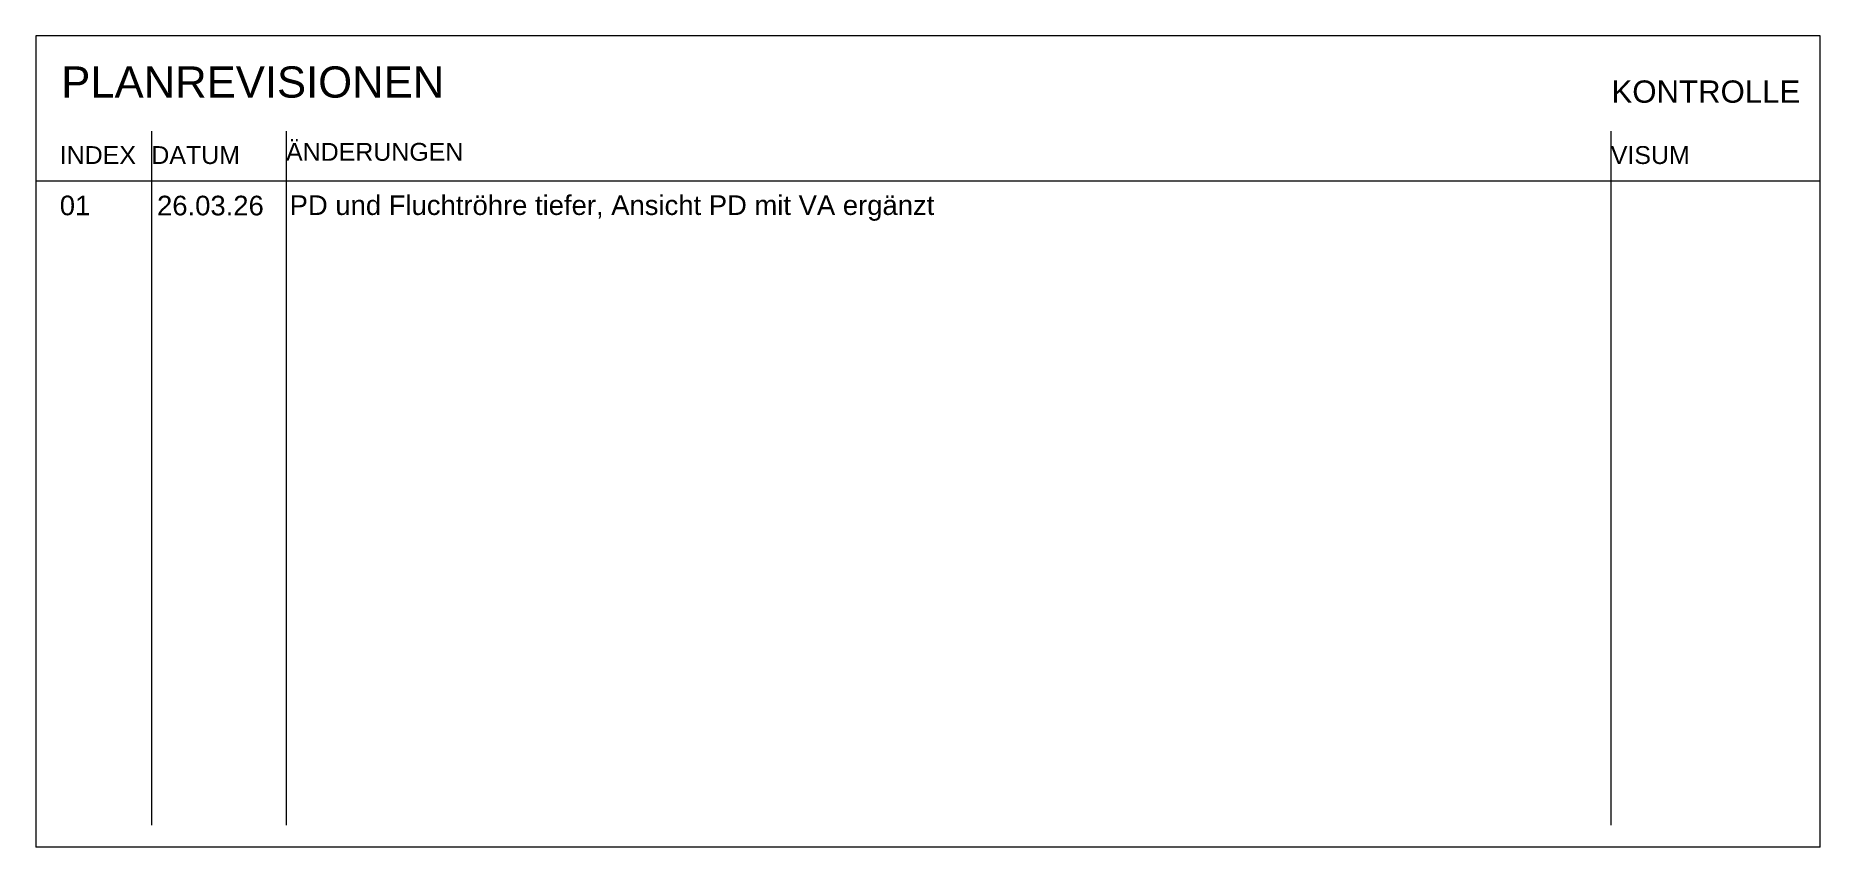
# Model space of a CAD drawing. Header units: metres. Extents: x -0.64 to 0.89, y -0.01 to 0.61.
# Drawn here: x 0.43 to 0.63, y 0.302 to 0.393 of the extents above; entities that cross this region are included whole.
import ezdxf

# ---------------------------------------------------------------- set-up
doc = ezdxf.new("R2010")
doc.units = ezdxf.units.M
doc.header["$MEASUREMENT"] = 0
doc.linetypes.add('Wipeout_Contour', pattern=[1, 0, -1])
doc.layers.add('011_Stift 1.Grau', color=7, linetype='Continuous')
doc.layers.add('805 Plankopf Legenden', color=7, linetype='Continuous')
doc.styles.add('ERSTELLTER_STIL_1', font='Arial.ttf')

msp = doc.modelspace()

# ---------------------------------------------------------------- texts
at = {"layer": '805 Plankopf Legenden', "color": 7, "linetype": 'Continuous', "lineweight": 13, "style": 'ERSTELLTER_STIL_1'}
for s, insert, char_height, attachment_point in [('\\A1;{\\pql;\\fArial|b0|i0|c0|p0;\\W1.000000;PLANREVISIONEN}', (0.43282, 0.38955), 0.0035, 1), ('\\A1;{\\pql;\\fArial|b0|i0|c0|p0;\\W1.000000;KONTROLLE}', (0.60656, 0.38544), 0.0025, 7)]:
    msp.add_mtext(s, dxfattribs=dict(at, insert=insert, char_height=char_height, attachment_point=attachment_point))

# ---------------------------------------------------------------- linework, layer by layer
at = {"layer": '805 Plankopf Legenden', "color": 7, "linetype": 'Continuous', "lineweight": 13, "ltscale": 1000}
for p, q in [((0.42996, 0.39299), (0.42996, 0.302)), ((0.62996, 0.39299), (0.42996, 0.39299)), ((0.62996, 0.302), (0.62996, 0.39299)), ((0.62996, 0.302), (0.42996, 0.302))]:
    msp.add_line(p, q, dxfattribs=at)

msp.set_redraw_order([(e.dxf.handle, doc.entitydb.next_handle()) for e in msp.query("TEXT MTEXT ATTDEF DIMENSION ARC_DIMENSION")])  # texts and dimensions are drawn at this point

# ---------------------------------------------------------------- wipeouts: each hides what was drawn before it
at = {"color": 254, "linetype": 'Wipeout_Contour', "lineweight": 0, "ltscale": 3.389734}
msp.add_wipeout([(0.43266, 0.38228), (0.43266, 0.3045), (0.62399, 0.3045), (0.62399, 0.38228)], dxfattribs=at).dxf.layer = '805 Plankopf Legenden'

# ---------------------------------------------------------------- next in the draw order: linework, layer by layer
at = {"layer": '805 Plankopf Legenden', "color": 7, "linetype": 'Continuous', "lineweight": 13, "ltscale": 1000}
for p, q in [((0.44292, 0.38228), (0.44292, 0.37672)), ((0.45802, 0.38228), (0.45802, 0.37672)), ((0.60648, 0.38228), (0.60648, 0.37672)), ((0.42996, 0.37672), (0.62992, 0.37672)), ((0.44292, 0.37672), (0.44292, 0.37117)), ((0.45802, 0.37672), (0.45802, 0.37117)), ((0.60648, 0.37672), (0.60648, 0.37117)), ((0.44292, 0.37117), (0.44292, 0.36561)), ((0.45802, 0.37117), (0.45802, 0.36561)), ((0.60648, 0.37117), (0.60648, 0.36561)), ((0.44292, 0.36561), (0.44292, 0.36006)), ((0.45802, 0.36561), (0.45802, 0.36006)), ((0.60648, 0.36561), (0.60648, 0.36006)), ((0.44292, 0.36006), (0.44292, 0.3545)), ((0.45802, 0.36006), (0.45802, 0.3545)), ((0.60648, 0.36006), (0.60648, 0.3545)), ((0.44292, 0.3545), (0.44292, 0.34894)), ((0.45802, 0.3545), (0.45802, 0.34894)), ((0.60648, 0.3545), (0.60648, 0.34894)), ((0.44292, 0.34894), (0.44292, 0.34339)), ((0.45802, 0.34894), (0.45802, 0.34339)), ((0.60648, 0.34894), (0.60648, 0.34339)), ((0.44292, 0.34339), (0.44292, 0.33783)), ((0.45802, 0.34339), (0.45802, 0.33783)), ((0.60648, 0.34339), (0.60648, 0.33783)), ((0.44292, 0.33783), (0.44292, 0.33228)), ((0.45802, 0.33783), (0.45802, 0.33228)), ((0.60648, 0.33783), (0.60648, 0.33228)), ((0.44292, 0.33228), (0.44292, 0.32672)), ((0.45802, 0.33228), (0.45802, 0.32672)), ((0.60648, 0.33228), (0.60648, 0.32672)), ((0.44292, 0.32672), (0.44292, 0.32116)), ((0.45802, 0.32672), (0.45802, 0.32116)), ((0.60648, 0.32672), (0.60648, 0.32116)), ((0.44292, 0.32116), (0.44292, 0.31561)), ((0.45802, 0.32116), (0.45802, 0.31561)), ((0.60648, 0.32116), (0.60648, 0.31561)), ((0.44292, 0.31561), (0.44292, 0.31005)), ((0.45802, 0.31561), (0.45802, 0.31005)), ((0.60648, 0.31561), (0.60648, 0.31005)), ((0.44292, 0.31005), (0.44292, 0.3045)), ((0.45802, 0.31005), (0.45802, 0.3045)), ((0.60648, 0.31005), (0.60648, 0.3045))]:
    msp.add_line(p, q, dxfattribs=at)

# ---------------------------------------------------------------- next in the draw order: texts
at = {"layer": '805 Plankopf Legenden', "color": 7, "lineweight": 13, "char_height": 0.002, "attachment_point": 1, "style": 'ERSTELLTER_STIL_1'}
for s, insert in [('\\A1;{\\pql;\\pt0;\\fArial|b0|i0|c0|p0;\\W1.000000;INDEX}', (0.43266, 0.38061)), ('\\A1;{\\pql;\\pt0;\\fArial|b0|i0|c0|p0;\\W1.000000;DATUM}', (0.44292, 0.38061)), ('\\A1;{\\pql;\\pt0;\\fArial|b0|i0|c0|p0;\\W1.000000;ÄNDERUNGEN}', (0.45802, 0.38097)), ('\\A1;{\\pql;\\pt0;\\fArial|b0|i0|c0|p0;\\W1.000000;VISUM}', (0.60648, 0.38061))]:
    msp.add_mtext(s, dxfattribs=dict(at, insert=insert))

# ---------------------------------------------------------------- next in the draw order: wipeouts: each hides what was drawn before it
at = {"color": 7, "linetype": 'Wipeout_Contour', "lineweight": 13, "ltscale": 4.183795}
msp.add_wipeout([(0.43266, 0.37211), (0.43723, 0.37211), (0.43723, 0.37556), (0.43266, 0.37556)], dxfattribs=at).dxf.layer = '011_Stift 1.Grau'

# ---------------------------------------------------------------- next in the draw order: texts
at = {"layer": '011_Stift 1.Grau', "color": 7, "linetype": 'Continuous', "lineweight": 13, "insert": (0.43266, 0.37283), "char_height": 0.0022, "attachment_point": 7, "style": 'ERSTELLTER_STIL_1'}
msp.add_mtext('\\A1;{\\pql;\\fArial|b0|i0|c0|p0;\\W1.000000;01}', dxfattribs=at)

# ---------------------------------------------------------------- next in the draw order: wipeouts: each hides what was drawn before it
at = {"color": 7, "linetype": 'Wipeout_Contour', "lineweight": 13, "ltscale": 4.213666}
msp.add_wipeout([(0.44356, 0.37211), (0.45656, 0.37211), (0.45656, 0.37556), (0.44356, 0.37556)], dxfattribs=at).dxf.layer = '011_Stift 1.Grau'
at = {"color": 7, "linetype": 'Wipeout_Contour', "lineweight": 13, "ltscale": 4.35566}
msp.add_wipeout([(0.45842, 0.37211), (0.60451, 0.37211), (0.60451, 0.37556), (0.45842, 0.37556)], dxfattribs=at).dxf.layer = '011_Stift 1.Grau'

# ---------------------------------------------------------------- next in the draw order: texts
at = {"layer": '011_Stift 1.Grau', "color": 7, "linetype": 'Continuous', "lineweight": 13, "char_height": 0.0022, "attachment_point": 7, "style": 'ERSTELLTER_STIL_1'}
for s, insert in [('\\A1;{\\pql;\\fArial|b0|i0|c0|p0;\\W1.000000;26.03.26}', (0.44356, 0.37282)), ('\\A1;{\\pql;\\fArial|b0|i0|c0|p0;\\W1.000000;PD und Fluchtröhre tiefer, Ansicht PD mit VA ergänzt}', (0.45842, 0.37223))]:
    msp.add_mtext(s, dxfattribs=dict(at, insert=insert))

doc.saveas('drawing.dxf')
